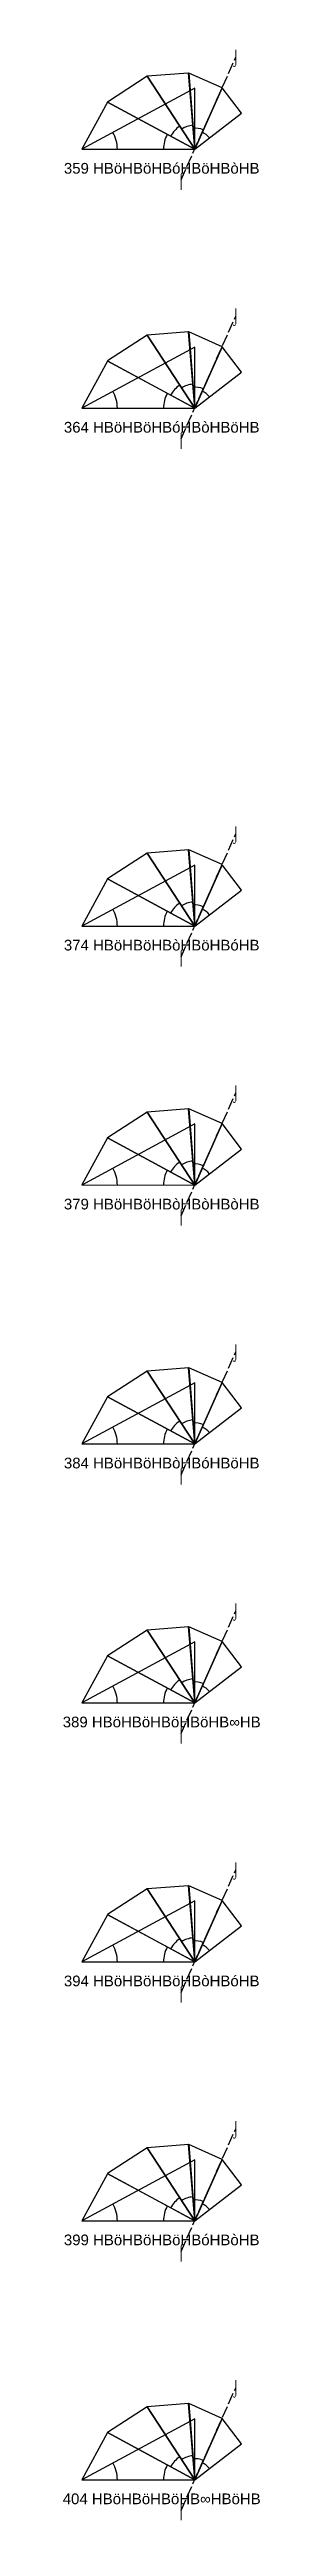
# Model space of a CAD drawing. Header units: millimetres. Extents: x 122552 to 1654769, y -10280102 to 62068.
# Drawn here: x 1159289 to 1179483, y -5145514 to -4890613 of the extents above; entities that cross this region are included whole.
import ezdxf
from ezdxf.enums import TextEntityAlignment as Align

# ---------------------------------------------------------------- set-up
doc = ezdxf.new("R2010")
doc.units = ezdxf.units.MM
doc.linetypes.add('ACAD_ISO02W100', pattern=[15, 12, -3])
for name, color, linetype in [('BASE', 170, 'Continuous'), ('HYPOTENUSE', 20, 'Continuous'), ('PERPENDICULAR', 90, 'Continuous'), ('Standard', 7, 'Continuous')]:
    doc.layers.add(name, color=color, linetype=linetype)
doc.styles.add('Arial', font='arial_0.ttf')

msp = doc.modelspace()

# ---------------------------------------------------------------- texts
at = {"style": 'Arial'}
for s, p in [('⌡', (1177005, -4891395)), ('359 HBöHBöHBóHBöHBòHB', (1169409, -4902834)), ('⌠', (1171390, -4904033)), ('⌡', (1177005, -4918043)), ('364 HBöHBöHBóHBòHBöHB', (1169409, -4929483)), ('⌠', (1171390, -4930681)), ('⌡', (1177005, -4971341)), ('374 HBöHBöHBòHBöHBóHB', (1169409, -4982780)), ('⌠', (1171390, -4983979)), ('⌡', (1177005, -4997989)), ('379 HBöHBöHBòHBòHBòHB', (1169409, -5009429)), ('⌠', (1171390, -5010627)), ('⌡', (1177005, -5024638)), ('384 HBöHBöHBòHBóHBöHB', (1169409, -5036077)), ('⌠', (1171390, -5037276)), ('⌡', (1177005, -5051287)), ('389 HBöHBöHBöHBöHB∞HB', (1169409, -5062726)), ('⌠', (1171390, -5063925)), ('⌡', (1177005, -5077935)), ('394 HBöHBöHBöHBòHBóHB', (1169409, -5089375)), ('⌠', (1171390, -5090573)), ('⌡', (1177005, -5104584)), ('399 HBöHBöHBöHBóHBòHB', (1169409, -5116023)), ('⌠', (1171390, -5117222)), ('⌡', (1177005, -5131233)), ('404 HBöHBöHBöHB∞HBöHB', (1169409, -5142672)), ('⌠', (1171390, -5143871))]:
    msp.add_text(s, height=1100, dxfattribs=at).set_placement(p, align=Align.MIDDLE_CENTER)

# ---------------------------------------------------------------- blocks, each defined once
blk = doc.blocks.new('fundamental_block_GT')
at = {"color": 4}
blk.add_arc((0, -2), 277, 359.9799, 28.4254, dxfattribs=at)
at = {"layer": 'BASE'}
blk.add_line((0, 0), (879, -7), dxfattribs=at)
at = {"layer": 'HYPOTENUSE'}
blk.add_line((883, 469), (0, 0), dxfattribs=at)
at = {"layer": 'PERPENDICULAR'}
blk.add_line((879, -7), (883, 469), dxfattribs=at)

# ---------------------------------------------------------------- linework, layer by layer
at = {"linetype": 'ACAD_ISO02W100', "ltscale": 100}
for p, q in [((1171390, -4904033), (1177005, -4891395)), ((1171390, -4930681), (1177005, -4918043)), ((1171390, -4983979), (1177005, -4971341)), ((1171390, -5010627), (1177005, -4997989)), ((1171390, -5037276), (1177005, -5024638)), ((1171390, -5063925), (1177005, -5051287)), ((1171390, -5090573), (1177005, -5077935)), ((1171390, -5117222), (1177005, -5104584)), ((1171390, -5143871), (1177005, -5131233))]:
    msp.add_line(p, q, dxfattribs=at)

# ---------------------------------------------------------------- block references
for p, xscale, yscale, zscale, rotation in [((1172794, -4900873), 10.18429076373601, 10.18429076373601, 10.18429076373601, 123.5116672382091), ((1172794, -4900873), 8.951118371073738, 8.951118371073738, 8.951118371073738, 95.02333447641972), ((1172794, -4900873), 7.867265571233179, 7.867265571233179, 7.867265571233179, 66.53500171462207), ((1172794, -4900873), 11.58735412275403, 11.58735412275403, 11.58735412275403, 152.0000000000003), ((1172794, -4900873), 6.914651890687182, 6.914651890687182, 6.914651890687182, 38.04666895282346), ((1172794, -4927522), 10.18429076373601, 10.18429076373601, 10.18429076373601, 123.5116672382091), ((1172794, -4927522), 8.951118371073738, 8.951118371073738, 8.951118371073738, 95.02333447641972), ((1172794, -4927522), 7.867265571233179, 7.867265571233179, 7.867265571233179, 66.53500171462207), ((1172794, -4927522), 6.914651890687182, 6.914651890687182, 6.914651890687182, 38.04666895282346), ((1172794, -4927522), 11.58735412275403, 11.58735412275403, 11.58735412275403, 152.0000000000003), ((1172794, -4980819), 8.951118371073738, 8.951118371073738, 8.951118371073738, 95.02333447641972), ((1172794, -4980819), 7.867265571233179, 7.867265571233179, 7.867265571233179, 66.53500171462207), ((1172794, -4980819), 10.18429076373601, 10.18429076373601, 10.18429076373601, 123.5116672382091), ((1172794, -4980819), 6.914651890687182, 6.914651890687182, 6.914651890687182, 38.04666895282346), ((1172794, -4980819), 11.58735412275403, 11.58735412275403, 11.58735412275403, 152.0000000000003), ((1172794, -5007468), 10.18429076373601, 10.18429076373601, 10.18429076373601, 123.5116672382091), ((1172794, -5007468), 8.951118371073738, 8.951118371073738, 8.951118371073738, 95.02333447641972), ((1172794, -5007468), 7.867265571233179, 7.867265571233179, 7.867265571233179, 66.53500171462207), ((1172794, -5007468), 6.914651890687182, 6.914651890687182, 6.914651890687182, 38.04666895282346), ((1172794, -5007468), 11.58735412275403, 11.58735412275403, 11.58735412275403, 152.0000000000003), ((1172794, -5034117), 10.18429076373601, 10.18429076373601, 10.18429076373601, 123.5116672382091), ((1172794, -5034117), 8.951118371073738, 8.951118371073738, 8.951118371073738, 95.02333447641972), ((1172794, -5034117), 7.867265571233179, 7.867265571233179, 7.867265571233179, 66.53500171462207), ((1172794, -5034117), 6.914651890687182, 6.914651890687182, 6.914651890687182, 38.04666895282346), ((1172794, -5034117), 11.58735412275403, 11.58735412275403, 11.58735412275403, 152.0000000000003), ((1172794, -5060765), 10.18429076373601, 10.18429076373601, 10.18429076373601, 123.5116672382091), ((1172794, -5060765), 8.951118371073738, 8.951118371073738, 8.951118371073738, 95.02333447641972), ((1172794, -5060765), 7.867265571233179, 7.867265571233179, 7.867265571233179, 66.53500171462207), ((1172794, -5060765), 6.914651890687182, 6.914651890687182, 6.914651890687182, 38.04666895282346), ((1172794, -5060765), 11.58735412275403, 11.58735412275403, 11.58735412275403, 152.0000000000003), ((1172794, -5087414), 10.18429076373601, 10.18429076373601, 10.18429076373601, 123.5116672382091), ((1172794, -5087414), 8.951118371073738, 8.951118371073738, 8.951118371073738, 95.02333447641972), ((1172794, -5087414), 7.867265571233179, 7.867265571233179, 7.867265571233179, 66.53500171462207), ((1172794, -5087414), 11.58735412275403, 11.58735412275403, 11.58735412275403, 152.0000000000003), ((1172794, -5087414), 6.914651890687182, 6.914651890687182, 6.914651890687182, 38.04666895282346), ((1172794, -5114063), 10.18429076373601, 10.18429076373601, 10.18429076373601, 123.5116672382091), ((1172794, -5114063), 8.951118371073738, 8.951118371073738, 8.951118371073738, 95.02333447641972), ((1172794, -5114063), 7.867265571233179, 7.867265571233179, 7.867265571233179, 66.53500171462207), ((1172794, -5114063), 6.914651890687182, 6.914651890687182, 6.914651890687182, 38.04666895282346), ((1172794, -5114063), 11.58735412275403, 11.58735412275403, 11.58735412275403, 152.0000000000003), ((1172794, -5140711), 10.18429076373601, 10.18429076373601, 10.18429076373601, 123.5116672382091), ((1172794, -5140711), 8.951118371073738, 8.951118371073738, 8.951118371073738, 95.02333447641972), ((1172794, -5140711), 7.867265571233179, 7.867265571233179, 7.867265571233179, 66.53500171462207), ((1172794, -5140711), 11.58735412275403, 11.58735412275403, 11.58735412275403, 152.0000000000003), ((1172794, -5140711), 6.914651890687182, 6.914651890687182, 6.914651890687182, 38.04666895282346)]:
    msp.add_blockref('fundamental_block_GT', p, dxfattribs=dict(xscale=xscale, yscale=yscale, zscale=zscale, rotation=rotation))
at = {"layer": 'Standard', "xscale": 13.18371388650824, "yscale": 13.18371388650824, "zscale": 13.18371388650824, "rotation": 0.4883327617913192}
for p in [(1161207, -4900873), (1161207, -4927522), (1161207, -4980819), (1161207, -5007468), (1161207, -5034117), (1161207, -5060765), (1161207, -5087414), (1161207, -5114063), (1161207, -5140711)]:
    msp.add_blockref('fundamental_block_GT', p, dxfattribs=at)

msp.set_redraw_order([(e.dxf.handle, doc.entitydb.next_handle()) for e in msp.query("TEXT MTEXT ATTDEF DIMENSION ARC_DIMENSION")])  # texts and dimensions are drawn at this point

doc.saveas('drawing.dxf')
